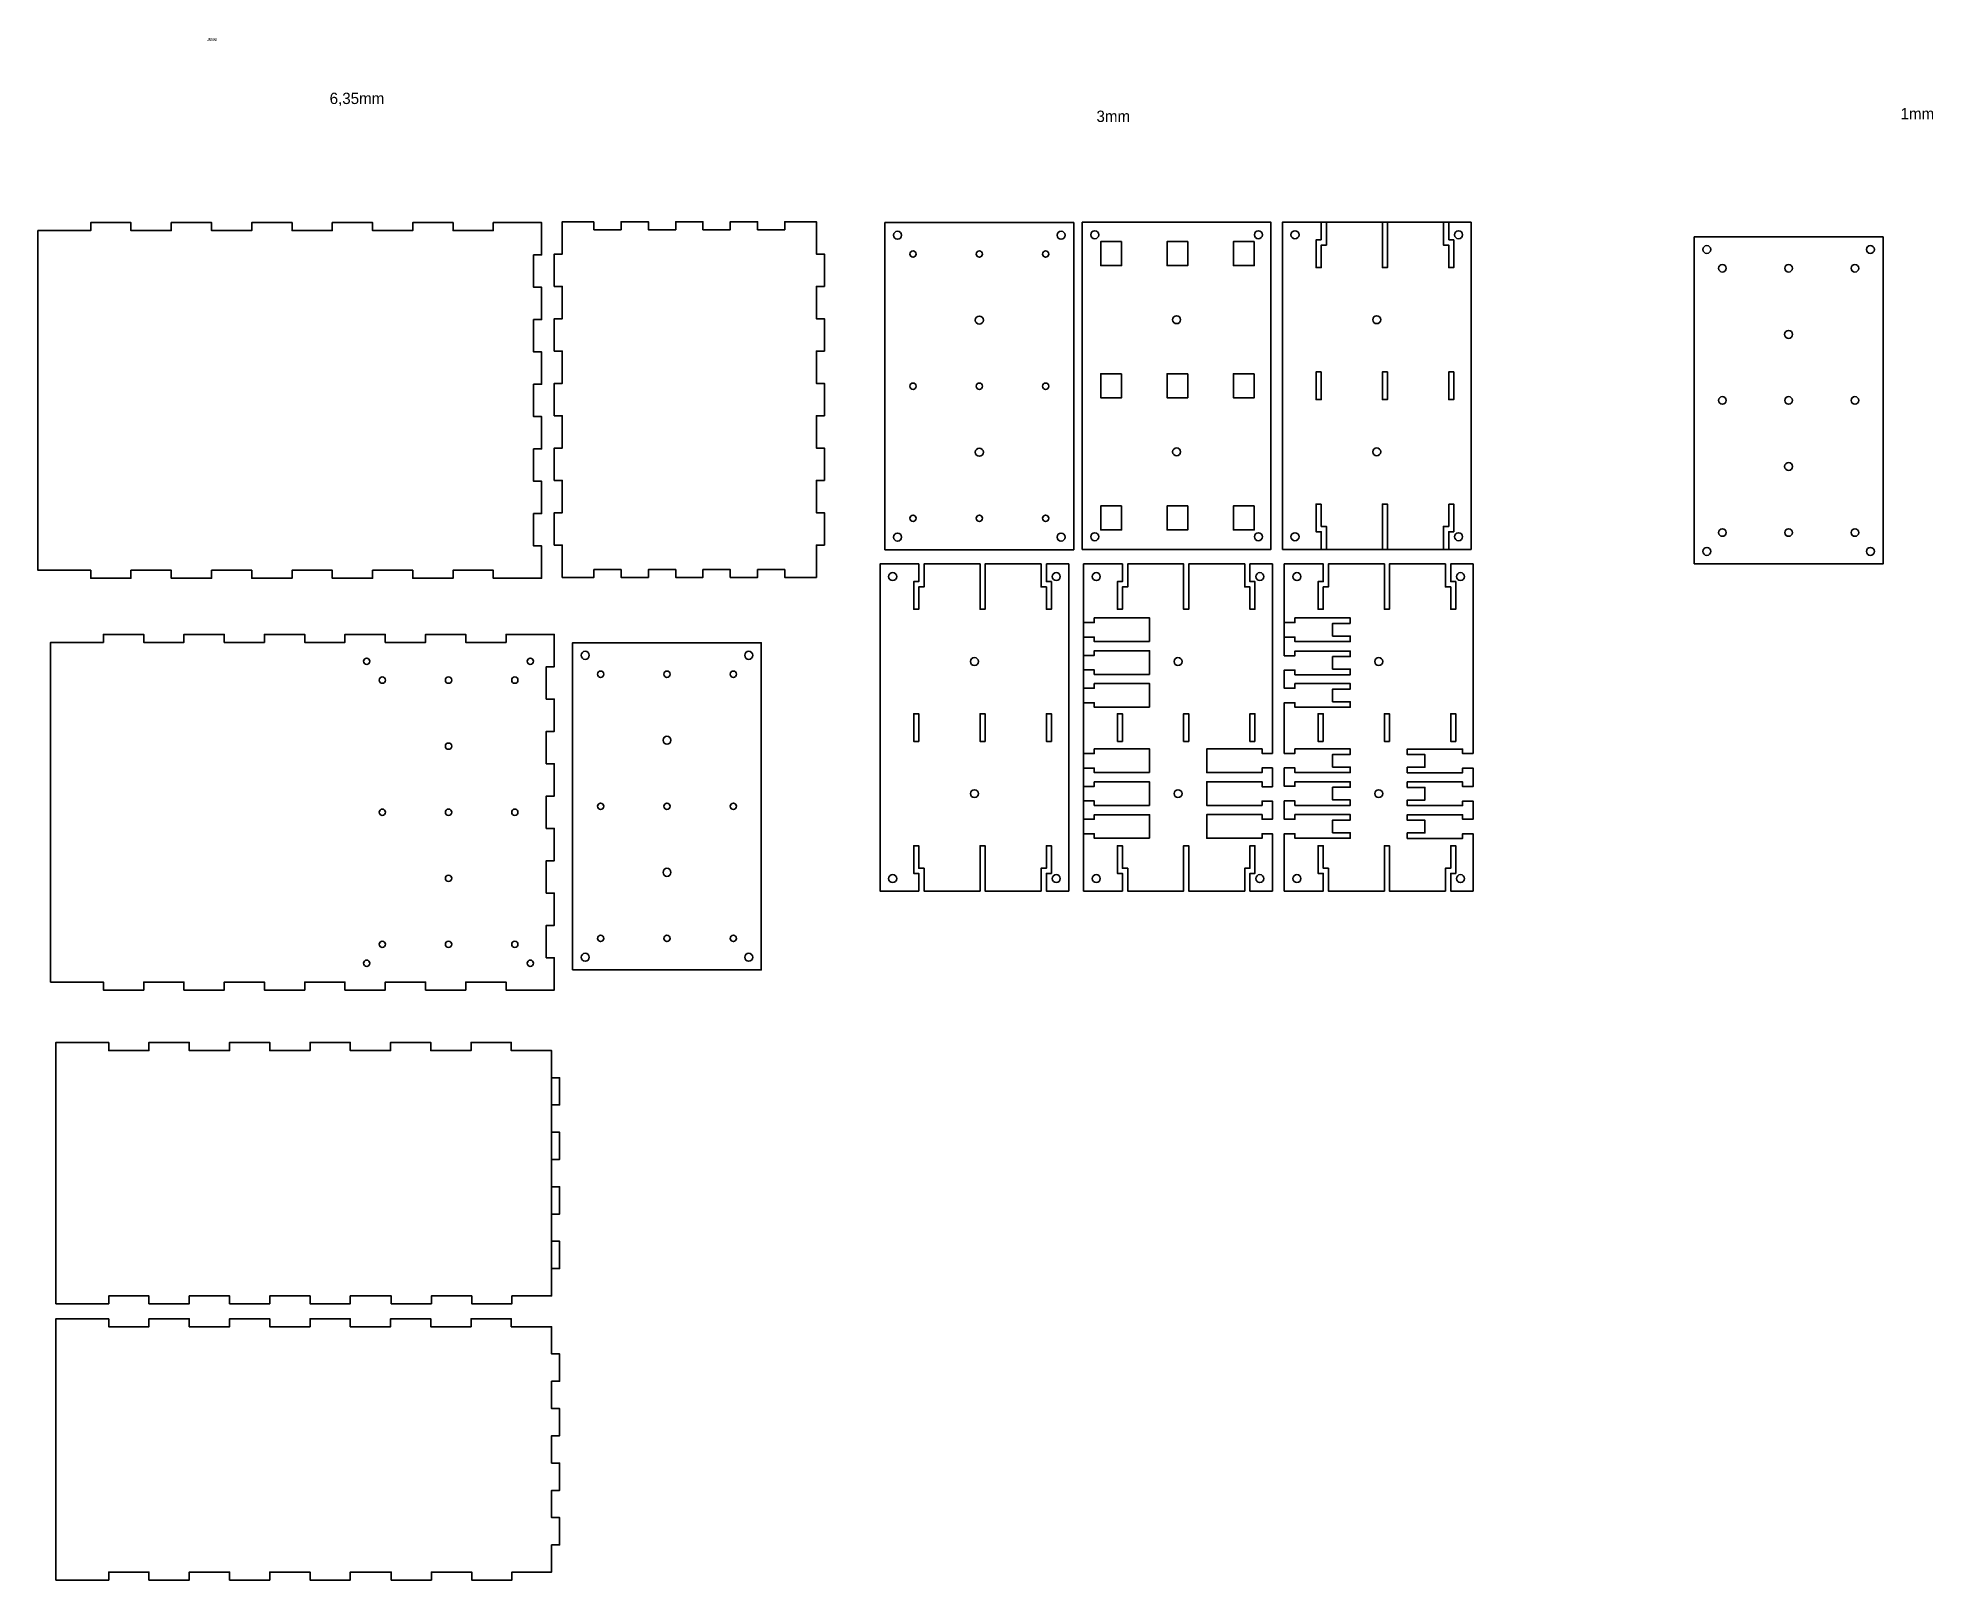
# Model space of a CAD drawing. Header units: inches. Extents: x -452 to 1054, y -697 to 529.
import ezdxf

# ---------------------------------------------------------------- set-up
doc = ezdxf.new("R2010")
doc.units = ezdxf.units.IN
doc.header["$MEASUREMENT"] = 0
doc.layers.add('Layer 1', color=7, linetype='Continuous')

msp = doc.modelspace()

# ---------------------------------------------------------------- texts
at = {"layer": 'Layer 1', "color": 178, "true_color": 0x010101, "insert": (-310.2, 528.6), "char_height": 2.997, "attachment_point": 7, "rotation": 180}
msp.add_mtext('\\fMyriad Pro|b0|i0|c0|p34;\\W1;rear', dxfattribs=at)
at = {"layer": 'Layer 1', "color": 178, "true_color": 0x010101, "char_height": 8.992, "attachment_point": 7}
for s, insert in [('\\fMyriad Pro|b0|i0|c0|p34;\\W1;6,35mm', (-220.3, 474.4)), ('\\fMyriad Pro|b0|i0|c0|p34;\\W1;3mm', (389.2, 461.7)), ('\\fMyriad Pro|b0|i0|c0|p34;\\W1;1mm', (1028.3, 463.9))]:
    msp.add_mtext(s, dxfattribs=dict(at, insert=insert))

# ---------------------------------------------------------------- blocks, each defined once
blk = doc.blocks.new('block 2')
at = {"layer": 'Layer 1', "color": 179, "lineweight": 35, "true_color": 0x221f1f}
for points in [[(567.8, 158.1), (563.8, 158.1), (563.8, 136.1), (567.8, 136.1), (567.8, 122.1), (572, 122.1), (572, 140.3), (567.8, 140.3), (567.8, 158.1)], [(616.5, 136.1), (616.5, 122.1), (620.5, 122.1), (620.5, 136.1), (620.5, 158.1), (616.5, 158.1), (616.5, 136.1)], [(669.2, 158.1), (669.2, 140.3), (665, 140.3), (665, 122.1), (669.2, 122.1), (669.2, 136.1), (673.2, 136.1), (673.2, 158.1), (669.2, 158.1)]]:
    blk.add_lwpolyline(points, dxfattribs=at)
blk = doc.blocks.new('block 3')
at = {"layer": 'Layer 1', "color": 179, "lineweight": 35, "true_color": 0x221f1f}
for points in [[(567.8, 368.1), (563.8, 368.1), (563.8, 346.1), (567.8, 346.1), (567.8, 364), (572, 364), (572, 382.1), (567.8, 382.1), (567.8, 368.1)], [(616.5, 368.1), (616.5, 346.1), (620.5, 346.1), (620.5, 368.1), (620.5, 382.1), (616.5, 382.1), (616.5, 368.1)], [(669.2, 368.1), (669.2, 382.1), (665, 382.1), (665, 364), (669.2, 364), (669.2, 346.1), (673.2, 346.1), (673.2, 368.1), (669.2, 368.1)]]:
    blk.add_lwpolyline(points, dxfattribs=at)
blk = doc.blocks.new('block 4')
at = {"layer": 'Layer 1', "color": 178, "lineweight": 35, "true_color": 0x010101}
for points in [[(-43.9, -319.5), (-37.5, -319.5), (-37.5, -297.8), (-43.9, -297.8), (-43.9, -319.5)], [(-43.9, -362.8), (-37.5, -362.8), (-37.5, -341.2), (-43.9, -341.2), (-43.9, -362.8)], [(-43.9, -406.2), (-37.5, -406.2), (-37.5, -384.5), (-43.9, -384.5), (-43.9, -406.2)], [(-43.9, -449.5), (-37.5, -449.5), (-37.5, -427.8), (-43.9, -427.8), (-43.9, -449.5)]]:
    blk.add_lwpolyline(points, dxfattribs=at)

# ---------------------------------------------------------------- linework, layer by layer
at = {"layer": 'Layer 1', "color": 178, "lineweight": 35, "true_color": 0x010101}
for points in [[(-51.8, 124.8), (-51.8, 124.8), (-58.2, 124.8), (-58.2, 150.5), (-51.8, 150.5), (-51.8, 150.5), (-51.8, 176.2), (-51.8, 176.2), (-58.2, 176.2), (-58.2, 201.9), (-51.8, 201.9), (-51.8, 201.9), (-51.8, 227.6), (-58.2, 227.6), (-58.2, 253.3), (-51.8, 253.3), (-51.8, 253.3), (-51.8, 279), (-51.8, 279), (-58.2, 279), (-58.2, 304.7), (-51.8, 304.7), (-51.8, 330.4), (-51.8, 330.4), (-58.2, 330.4), (-58.2, 356.1), (-51.8, 356.1), (-51.8, 381.8), (-51.8, 381.8), (-58.2, 381.8), (-90.2, 381.8), (-90.2, 381.8), (-90.2, 381.8), (-90.2, 375.5), (-122.2, 375.5), (-122.2, 375.5), (-122.2, 381.8), (-154.2, 381.8), (-154.2, 375.5), (-186.2, 375.5), (-186.2, 375.5), (-186.2, 381.8), (-218.2, 381.8), (-218.2, 375.5), (-244.2, 375.5), (-250.2, 375.5), (-250.2, 381.8), (-282.2, 381.8), (-282.2, 375.5), (-310.1, 375.5), (-314.2, 375.5), (-314.2, 381.8), (-346.2, 381.8), (-346.2, 375.5), (-376, 375.5), (-378.2, 375.5), (-378.2, 381.8), (-410.2, 381.8), (-410.2, 375.5), (-449.7, 375.5), (-449.7, 375.5), (-452.2, 375.5), (-452.2, 105.5), (-449.7, 105.5), (-449.7, 105.5), (-410.2, 105.5), (-410.2, 99.1), (-378.2, 99.1), (-378.2, 105.5), (-346.2, 105.5), (-346.2, 99.1), (-314.2, 99.1), (-314.2, 105.5), (-282.2, 105.5), (-282.2, 99.1), (-250.2, 99.1), (-250.2, 105.5), (-232.7, 105.5), (-218.2, 105.5), (-218.2, 99.1), (-186.2, 99.1), (-186.2, 105.5), (-186.2, 105.5), (-154.2, 105.5), (-154.2, 99.1), (-122.2, 99.1), (-122.2, 105.5), (-122.2, 105.5), (-90.2, 105.5), (-90.2, 99.1), (-58.2, 99.1), (-51.8, 99.1), (-51.8, 124.8)], [(-10.2, 382.5), (-35.4, 382.5), (-35.4, 376.1), (-35.4, 356.8), (-41.8, 356.8), (-41.8, 331.1), (-35.4, 331.1), (-35.4, 305.4), (-41.8, 305.4), (-41.8, 279.7), (-35.4, 279.7), (-35.4, 254), (-41.8, 254), (-41.8, 228.3), (-35.4, 228.3), (-35.4, 202.6), (-41.8, 202.6), (-41.8, 176.9), (-35.4, 176.9), (-35.4, 151.2), (-41.8, 151.2), (-41.8, 125.5), (-35.4, 125.5), (-35.4, 106.1), (-35.4, 99.8), (-35.4, 99.8), (-10.2, 99.8), (-10.2, 106.1), (11.4, 106.1), (11.4, 99.8), (33.1, 99.8), (33.1, 106.1), (54.8, 106.1), (54.8, 99.8), (76.4, 99.8), (76.4, 106.1), (98.1, 106.1), (98.1, 99.8), (119.8, 99.8), (119.8, 106.1), (141.4, 106.1), (141.4, 99.8), (166.6, 99.8), (166.6, 99.8), (166.6, 106.1), (166.6, 125.5), (172.9, 125.5), (172.9, 151.2), (166.6, 151.2), (166.6, 176.9), (172.9, 176.9), (172.9, 202.6), (166.6, 202.6), (166.6, 228.3), (172.9, 228.3), (172.9, 254), (166.6, 254), (166.6, 279.7), (172.9, 279.7), (172.9, 305.4), (166.6, 305.4), (166.6, 331.1), (172.9, 331.1), (172.9, 356.8), (166.6, 356.8), (166.6, 376.1), (166.6, 382.5), (141.4, 382.5), (141.4, 376.1), (119.8, 376.1), (119.8, 382.5), (98.1, 382.5), (98.1, 376.1), (76.4, 376.1), (76.4, 382.5), (54.8, 382.5), (54.8, 376.1), (33.1, 376.1), (33.1, 382.5), (11.4, 382.5), (11.4, 376.1), (-10.2, 376.1), (-10.2, 382.5)], [(-48.1, 54.5), (-80.1, 54.5), (-80.1, 54.5), (-80.1, 54.5), (-80.1, 48.2), (-112.1, 48.2), (-112.1, 48.2), (-112.1, 54.5), (-144.1, 54.5), (-144.1, 48.2), (-176.1, 48.2), (-176.1, 48.2), (-176.1, 54.5), (-208.1, 54.5), (-208.1, 48.2), (-234.1, 48.2), (-240.1, 48.2), (-240.1, 54.5), (-272.1, 54.5), (-272.1, 48.2), (-300, 48.2), (-304.1, 48.2), (-304.1, 54.5), (-336.1, 54.5), (-336.1, 48.2), (-366, 48.2), (-368.1, 48.2), (-368.1, 54.5), (-400.1, 54.5), (-400.1, 48.2), (-439.6, 48.2), (-439.6, 48.2), (-442.1, 48.2), (-442.1, -221.8), (-439.6, -221.8), (-439.6, -221.8), (-400.1, -221.8), (-400.1, -228.2), (-368.1, -228.2), (-368.1, -221.8), (-336.1, -221.8), (-336.1, -228.2), (-304.1, -228.2), (-304.1, -221.8), (-272.1, -221.8), (-272.1, -228.2), (-240.1, -228.2), (-240.1, -221.8), (-222.6, -221.8), (-208.1, -221.8), (-208.1, -228.2), (-176.1, -228.2), (-176.1, -221.8), (-176.1, -221.8), (-144.1, -221.8), (-144.1, -228.2), (-112.1, -228.2), (-112.1, -221.8), (-112.1, -221.8), (-80.1, -221.8), (-80.1, -228.2), (-48.1, -228.2), (-41.8, -228.2), (-41.8, -202.5), (-41.8, -202.5), (-48.1, -202.5), (-48.1, -176.8), (-41.8, -176.8), (-41.8, -176.8), (-41.8, -151.1), (-41.8, -151.1), (-48.1, -151.1), (-48.1, -125.4), (-41.8, -125.4), (-41.8, -125.4), (-41.8, -99.7), (-48.1, -99.7), (-48.1, -74), (-41.8, -74), (-41.8, -74), (-41.8, -48.3), (-41.8, -48.3), (-48.1, -48.3), (-48.1, -22.6), (-41.8, -22.6), (-41.8, 3.1), (-41.8, 3.1), (-48.1, 3.1), (-48.1, 28.8), (-41.8, 28.8), (-41.8, 54.5), (-41.8, 54.5), (-48.1, 54.5)], [(-395.9, -269.8), (-395.9, -276.2), (-363.9, -276.2), (-363.9, -269.8), (-331.9, -269.8), (-331.9, -276.2), (-299.9, -276.2), (-299.9, -269.8), (-267.9, -269.8), (-267.9, -276.2), (-235.9, -276.2), (-235.9, -269.8), (-203.9, -269.8), (-203.9, -276.2), (-203.9, -276.2), (-171.9, -276.2), (-171.9, -269.8), (-139.9, -269.8), (-139.9, -276.2), (-107.9, -276.2), (-107.9, -269.8), (-75.9, -269.8), (-75.9, -276.2), (-43.9, -276.2), (-43.9, -297.8), (-37.5, -297.8), (-37.5, -319.5), (-43.9, -319.5), (-43.9, -341.2), (-37.5, -341.2), (-37.5, -362.8), (-43.9, -362.8), (-43.9, -384.5), (-37.5, -384.5), (-37.5, -406.2), (-43.9, -406.2), (-43.9, -427.8), (-37.5, -427.8), (-37.5, -449.5), (-43.9, -449.5), (-43.9, -471.2), (-75.4, -471.2), (-75.4, -477.5), (-107.4, -477.5), (-107.4, -471.2), (-139.4, -471.2), (-139.4, -477.5), (-171.4, -477.5), (-171.4, -471.2), (-203.9, -471.2), (-203.9, -471.2), (-203.9, -477.5), (-235.9, -477.5), (-235.9, -471.2), (-267.9, -471.2), (-267.9, -477.5), (-299.9, -477.5), (-299.9, -471.2), (-331.9, -471.2), (-331.9, -477.5), (-363.9, -477.5), (-363.9, -471.2), (-395.9, -471.2), (-395.9, -477.5), (-437.9, -477.5), (-437.9, -471.2), (-437.9, -471.2), (-437.9, -276.2), (-437.9, -269.8), (-395.9, -269.8)], [(-395.9, -269.8), (-395.9, -276.2), (-363.9, -276.2), (-363.9, -269.8), (-331.9, -269.8), (-331.9, -276.2), (-299.9, -276.2), (-299.9, -269.8), (-267.9, -269.8), (-267.9, -276.2), (-235.9, -276.2), (-235.9, -269.8), (-203.9, -269.8), (-203.9, -276.2), (-203.9, -276.2), (-171.9, -276.2), (-171.9, -269.8), (-139.9, -269.8), (-139.9, -276.2), (-107.9, -276.2), (-107.9, -269.8), (-75.9, -269.8), (-75.9, -276.2), (-43.9, -276.2), (-43.9, -297.8), (-37.5, -297.8), (-37.5, -319.5), (-43.9, -319.5), (-43.9, -341.2), (-37.5, -341.2), (-37.5, -362.8), (-43.9, -362.8), (-43.9, -384.5), (-37.5, -384.5), (-37.5, -406.2), (-43.9, -406.2), (-43.9, -427.8), (-37.5, -427.8), (-37.5, -449.5), (-43.9, -449.5), (-43.9, -471.2), (-75.4, -471.2), (-75.4, -477.5), (-107.4, -477.5), (-107.4, -471.2), (-139.4, -471.2), (-139.4, -477.5), (-171.4, -477.5), (-171.4, -471.2), (-203.9, -471.2), (-203.9, -471.2), (-203.9, -477.5), (-235.9, -477.5), (-235.9, -471.2), (-267.9, -471.2), (-267.9, -477.5), (-299.9, -477.5), (-299.9, -471.2), (-331.9, -471.2), (-331.9, -477.5), (-363.9, -477.5), (-363.9, -471.2), (-395.9, -471.2), (-395.9, -477.5), (-437.9, -477.5), (-437.9, -471.2), (-437.9, -471.2), (-437.9, -276.2), (-437.9, -269.8), (-395.9, -269.8)], [(-395.9, -489.4), (-395.9, -495.8), (-363.9, -495.8), (-363.9, -489.4), (-331.9, -489.4), (-331.9, -495.8), (-299.9, -495.8), (-299.9, -489.4), (-267.9, -489.4), (-267.9, -495.8), (-235.9, -495.8), (-235.9, -489.4), (-203.9, -489.4), (-203.9, -495.8), (-203.9, -495.8), (-171.9, -495.8), (-171.9, -489.4), (-139.9, -489.4), (-139.9, -495.8), (-107.9, -495.8), (-107.9, -489.4), (-75.9, -489.4), (-75.9, -495.8), (-43.9, -495.8), (-43.9, -517.4), (-37.5, -517.4), (-37.5, -539.1), (-43.9, -539.1), (-43.9, -560.8), (-37.5, -560.8), (-37.5, -582.4), (-43.9, -582.4), (-43.9, -604.1), (-37.5, -604.1), (-37.5, -625.8), (-43.9, -625.8), (-43.9, -647.4), (-37.5, -647.4), (-37.5, -669.1), (-43.9, -669.1), (-43.9, -690.8), (-75.4, -690.8), (-75.4, -697.1), (-107.4, -697.1), (-107.4, -690.8), (-139.4, -690.8), (-139.4, -697.1), (-171.4, -697.1), (-171.4, -690.8), (-203.9, -690.8), (-203.9, -690.8), (-203.9, -697.1), (-235.9, -697.1), (-235.9, -690.8), (-267.9, -690.8), (-267.9, -697.1), (-299.9, -697.1), (-299.9, -690.8), (-331.9, -690.8), (-331.9, -697.1), (-363.9, -697.1), (-363.9, -690.8), (-395.9, -690.8), (-395.9, -697.1), (-437.9, -697.1), (-437.9, -690.8), (-437.9, -690.8), (-437.9, -495.8), (-437.9, -489.4), (-395.9, -489.4)]]:
    msp.add_lwpolyline(points, dxfattribs=at)
at = {"layer": 'Layer 1', "color": 179, "lineweight": 35, "true_color": 0x221f1f}
for points in [[(221.1, 121.8), (371.1, 121.8), (371.1, 381.8), (221.1, 381.8), (221.1, 121.8)], [(377.9, 122.1), (527.9, 122.1), (527.9, 382.1), (377.9, 382.1), (377.9, 122.1)], [(537, 122.1), (687, 122.1), (687, 382.1), (537, 382.1), (537, 122.1)], [(409.1, 366.7), (409.1, 347.6), (392.6, 347.6), (392.6, 366.7), (409.1, 366.7)], [(461.8, 366.7), (461.8, 347.6), (445.3, 347.6), (445.3, 366.7), (461.8, 366.7)], [(514.6, 366.7), (514.6, 347.6), (498, 347.6), (498, 366.7), (514.6, 366.7)], [(864.4, 110.5), (1014.4, 110.5), (1014.4, 370.5), (864.4, 370.5), (864.4, 110.5)], [(409.1, 261.7), (409.1, 242.6), (392.6, 242.6), (392.6, 261.7), (409.1, 261.7)], [(461.8, 261.7), (461.8, 242.6), (445.3, 242.6), (445.3, 261.7), (461.8, 261.7)], [(514.6, 261.7), (514.6, 242.6), (498, 242.6), (498, 261.7), (514.6, 261.7)], [(567.8, 263.1), (567.8, 241.1), (563.8, 241.1), (563.8, 263.1), (567.8, 263.1)], [(620.5, 263.1), (620.5, 241.1), (616.5, 241.1), (616.5, 263.1), (620.5, 263.1)], [(673.2, 263.1), (673.2, 241.1), (669.2, 241.1), (669.2, 263.1), (673.2, 263.1)], [(409.1, 156.7), (409.1, 137.6), (392.6, 137.6), (392.6, 156.7), (409.1, 156.7)], [(461.8, 156.7), (461.8, 137.6), (445.3, 137.6), (445.3, 156.7), (461.8, 156.7)], [(514.6, 156.7), (514.6, 137.6), (498, 137.6), (498, 156.7), (514.6, 156.7)], [(349.4, 110.5), (349.4, 96.5), (353.4, 96.5), (353.4, 74.5), (349.4, 74.5), (349.4, 92.3), (345.2, 92.3), (345.2, 110.5), (300.7, 110.5), (300.7, 96.5), (300.7, 74.5), (296.7, 74.5), (296.7, 96.5), (296.7, 110.5), (252.2, 110.5), (252.2, 92.3), (248, 92.3), (248, 74.5), (244, 74.5), (244, 96.5), (248, 96.5), (248, 110.5), (217.2, 110.5), (217.2, -149.5), (248, -149.5), (248, -135.5), (244, -135.5), (244, -113.5), (248, -113.5), (248, -131.4), (252.2, -131.4), (252.2, -149.5), (296.7, -149.5), (296.7, -135.5), (296.7, -113.5), (300.7, -113.5), (300.7, -135.5), (300.7, -149.5), (345.2, -149.5), (345.2, -131.4), (349.4, -131.4), (349.4, -113.5), (353.4, -113.5), (353.4, -135.5), (349.4, -135.5), (349.4, -149.5), (367.2, -149.5), (367.2, 110.5), (349.4, 110.5)], [(529, -40.1), (529, 110.5), (511.2, 110.5), (511.2, 96.5), (515.2, 96.5), (515.2, 74.5), (511.2, 74.5), (511.2, 92.3), (507, 92.3), (507, 110.5), (462.5, 110.5), (462.5, 96.5), (462.5, 74.5), (458.5, 74.5), (458.5, 96.5), (458.5, 110.5), (414.1, 110.5), (414.1, 92.3), (409.8, 92.3), (409.8, 74.5), (405.8, 74.5), (405.8, 96.5), (409.8, 96.5), (409.8, 110.5), (379, 110.5), (379, -149.5), (409.8, -149.5), (409.8, -135.5), (405.8, -135.5), (405.8, -113.5), (409.8, -113.5), (409.8, -131.4), (414.1, -131.4), (414.1, -149.5), (458.5, -149.5), (458.5, -135.5), (458.5, -113.5), (462.5, -113.5), (462.5, -135.5), (462.5, -149.5), (507, -149.5), (507, -131.4), (511.2, -131.4), (511.2, -113.5), (515.2, -113.5), (515.2, -135.5), (511.2, -135.5), (511.2, -149.5), (529, -149.5), (529, -103.9), (520.8, -103.9), (520.8, -107.5), (476.8, -107.5), (476.8, -88.7), (520.8, -88.7), (520.8, -92.4), (529, -92.4), (529, -78), (520.8, -78), (520.8, -81.4), (476.8, -81.4), (476.8, -62.6), (520.8, -62.6), (520.8, -66.5), (529, -66.5), (529, -51.6), (520.8, -51.6), (520.8, -55.3), (476.8, -55.3), (476.8, -36.5), (520.8, -36.5), (520.8, -40.1), (529, -40.1)], [(431.4, 48.8), (387.4, 48.8), (387.4, 52.4), (379, 52.4), (379, 63.9), (387.4, 63.9), (387.4, 67.6), (431.4, 67.6), (431.4, 48.8)], [(-27.2, -212.1), (122.8, -212.1), (122.8, 47.9), (-27.2, 47.9), (-27.2, -212.1)], [(431.4, 22.7), (387.4, 22.7), (387.4, 26.3), (379, 26.3), (379, 37.8), (387.4, 37.8), (387.4, 41.5), (431.4, 41.5), (431.4, 22.7)], [(431.4, -3.4), (387.4, -3.4), (387.4, 0.2), (379, 0.2), (379, 11.7), (387.4, 11.7), (387.4, 15.4), (431.4, 15.4), (431.4, -3.4)], [(248, -30.5), (244, -30.5), (244, -8.5), (248, -8.5), (248, -30.5)], [(300.7, -30.5), (296.7, -30.5), (296.7, -8.5), (300.7, -8.5), (300.7, -30.5)], [(353.4, -30.5), (349.4, -30.5), (349.4, -8.5), (353.4, -8.5), (353.4, -30.5)], [(405.8, -30.5), (405.8, -8.5), (409.8, -8.5), (409.8, -30.5), (405.8, -30.5)], [(462.5, -30.5), (458.5, -30.5), (458.5, -8.5), (462.5, -8.5), (462.5, -30.5)], [(515.2, -30.5), (511.2, -30.5), (511.2, -8.5), (515.2, -8.5), (515.2, -30.5)], [(569.4, -30.5), (565.4, -30.5), (565.4, -8.5), (569.4, -8.5), (569.4, -30.5)], [(622.1, -30.5), (618.1, -30.5), (618.1, -8.5), (622.1, -8.5), (622.1, -30.5)], [(674.8, -30.5), (670.8, -30.5), (670.8, -8.5), (674.8, -8.5), (674.8, -30.5)], [(431.4, -55.3), (387.4, -55.3), (387.4, -51.7), (379, -51.7), (379, -40.2), (387.4, -40.2), (387.4, -36.5), (431.4, -36.5), (431.4, -55.3)], [(431.4, -81.4), (387.4, -81.4), (387.4, -77.8), (379, -77.8), (379, -66.3), (387.4, -66.3), (387.4, -62.7), (431.4, -62.7), (431.4, -81.4)], [(431.4, -107.5), (387.4, -107.5), (387.4, -103.9), (379, -103.9), (379, -92.4), (387.4, -92.4), (387.4, -88.8), (431.4, -88.8), (431.4, -107.5)]]:
    msp.add_lwpolyline(points, dxfattribs=at)
for points, knots in [([(234.3, 371.8), (234.3, 370.1), (232.9, 368.6), (231.1, 368.6), (229.3, 368.6), (227.9, 370.1), (227.9, 371.8), (227.9, 373.6), (229.3, 375), (231.1, 375), (232.9, 375), (234.3, 373.6), (234.3, 371.8)], [0, 0, 0, 0, 1, 1, 1, 2, 2, 2, 3, 3, 3, 4, 4, 4, 4]), ([(364.3, 371.8), (364.3, 370.1), (362.9, 368.6), (361.1, 368.6), (359.3, 368.6), (357.9, 370.1), (357.9, 371.8), (357.9, 373.6), (359.3, 375), (361.1, 375), (362.9, 375), (364.3, 373.6), (364.3, 371.8)], [0, 0, 0, 0, 1, 1, 1, 2, 2, 2, 3, 3, 3, 4, 4, 4, 4]), ([(391.1, 372.1), (391.1, 370.4), (389.6, 369), (387.9, 369), (386.1, 369), (384.7, 370.4), (384.7, 372.1), (384.7, 373.9), (386.1, 375.3), (387.9, 375.3), (389.6, 375.3), (391.1, 373.9), (391.1, 372.1)], [0, 0, 0, 0, 1, 1, 1, 2, 2, 2, 3, 3, 3, 4, 4, 4, 4]), ([(521.1, 372.1), (521.1, 370.4), (519.6, 369), (517.9, 369), (516.1, 369), (514.7, 370.4), (514.7, 372.1), (514.7, 373.9), (516.1, 375.3), (517.9, 375.3), (519.6, 375.3), (521.1, 373.9), (521.1, 372.1)], [0, 0, 0, 0, 1, 1, 1, 2, 2, 2, 3, 3, 3, 4, 4, 4, 4]), ([(550.2, 372.1), (550.2, 370.4), (548.7, 369), (547, 369), (545.2, 369), (543.8, 370.4), (543.8, 372.1), (543.8, 373.9), (545.2, 375.3), (547, 375.3), (548.7, 375.3), (550.2, 373.9), (550.2, 372.1)], [0, 0, 0, 0, 1, 1, 1, 2, 2, 2, 3, 3, 3, 4, 4, 4, 4]), ([(680.2, 372.1), (680.2, 370.4), (678.7, 369), (677, 369), (675.2, 369), (673.8, 370.4), (673.8, 372.1), (673.8, 373.9), (675.2, 375.3), (677, 375.3), (678.7, 375.3), (680.2, 373.9), (680.2, 372.1)], [0, 0, 0, 0, 1, 1, 1, 2, 2, 2, 3, 3, 3, 4, 4, 4, 4]), ([(877.5, 360.5), (877.5, 358.7), (876.1, 357.3), (874.4, 357.3), (872.6, 357.3), (871.2, 358.7), (871.2, 360.5), (871.2, 362.2), (872.6, 363.6), (874.4, 363.6), (876.1, 363.6), (877.5, 362.2), (877.5, 360.5)], [0, 0, 0, 0, 1, 1, 1, 2, 2, 2, 3, 3, 3, 4, 4, 4, 4]), ([(1007.5, 360.5), (1007.5, 358.7), (1006.1, 357.3), (1004.4, 357.3), (1002.6, 357.3), (1001.2, 358.7), (1001.2, 360.5), (1001.2, 362.2), (1002.6, 363.6), (1004.4, 363.6), (1006.1, 363.6), (1007.5, 362.2), (1007.5, 360.5)], [0, 0, 0, 0, 1, 1, 1, 2, 2, 2, 3, 3, 3, 4, 4, 4, 4]), ([(245.9, 356.8), (245.9, 355.4), (244.8, 354.3), (243.4, 354.3), (242, 354.3), (240.9, 355.4), (240.9, 356.8), (240.9, 358.2), (242, 359.3), (243.4, 359.3), (244.8, 359.3), (245.9, 358.2), (245.9, 356.8)], [0, 0, 0, 0, 1, 1, 1, 2, 2, 2, 3, 3, 3, 4, 4, 4, 4]), ([(298.6, 356.8), (298.6, 355.4), (297.5, 354.3), (296.1, 354.3), (294.7, 354.3), (293.6, 355.4), (293.6, 356.8), (293.6, 358.2), (294.7, 359.3), (296.1, 359.3), (297.5, 359.3), (298.6, 358.2), (298.6, 356.8)], [0, 0, 0, 0, 1, 1, 1, 2, 2, 2, 3, 3, 3, 4, 4, 4, 4]), ([(351.3, 356.8), (351.3, 355.4), (350.2, 354.3), (348.8, 354.3), (347.4, 354.3), (346.3, 355.4), (346.3, 356.8), (346.3, 358.2), (347.4, 359.3), (348.8, 359.3), (350.2, 359.3), (351.3, 358.2), (351.3, 356.8)], [0, 0, 0, 0, 1, 1, 1, 2, 2, 2, 3, 3, 3, 4, 4, 4, 4]), ([(889.7, 345.5), (889.7, 343.8), (888.3, 342.5), (886.7, 342.5), (885, 342.5), (883.7, 343.8), (883.7, 345.5), (883.7, 347.1), (885, 348.5), (886.7, 348.5), (888.3, 348.5), (889.7, 347.1), (889.7, 345.5)], [0, 0, 0, 0, 1, 1, 1, 2, 2, 2, 3, 3, 3, 4, 4, 4, 4]), ([(942.4, 345.5), (942.4, 343.8), (941, 342.5), (939.4, 342.5), (937.7, 342.5), (936.4, 343.8), (936.4, 345.5), (936.4, 347.1), (937.7, 348.5), (939.4, 348.5), (941, 348.5), (942.4, 347.1), (942.4, 345.5)], [0, 0, 0, 0, 1, 1, 1, 2, 2, 2, 3, 3, 3, 4, 4, 4, 4]), ([(995.1, 345.5), (995.1, 343.8), (993.7, 342.5), (992.1, 342.5), (990.4, 342.5), (989.1, 343.8), (989.1, 345.5), (989.1, 347.1), (990.4, 348.5), (992.1, 348.5), (993.7, 348.5), (995.1, 347.1), (995.1, 345.5)], [0, 0, 0, 0, 1, 1, 1, 2, 2, 2, 3, 3, 3, 4, 4, 4, 4]), ([(299.3, 304.3), (299.3, 302.6), (297.9, 301.1), (296.1, 301.1), (294.3, 301.1), (292.9, 302.6), (292.9, 304.3), (292.9, 306.1), (294.3, 307.5), (296.1, 307.5), (297.9, 307.5), (299.3, 306.1), (299.3, 304.3)], [0, 0, 0, 0, 1, 1, 1, 2, 2, 2, 3, 3, 3, 4, 4, 4, 4]), ([(456.1, 304.6), (456.1, 302.9), (454.6, 301.5), (452.9, 301.5), (451.1, 301.5), (449.7, 302.9), (449.7, 304.6), (449.7, 306.4), (451.1, 307.8), (452.9, 307.8), (454.6, 307.8), (456.1, 306.4), (456.1, 304.6)], [0, 0, 0, 0, 1, 1, 1, 2, 2, 2, 3, 3, 3, 4, 4, 4, 4]), ([(615.2, 304.6), (615.2, 302.9), (613.7, 301.5), (612, 301.5), (610.2, 301.5), (608.8, 302.9), (608.8, 304.6), (608.8, 306.4), (610.2, 307.8), (612, 307.8), (613.7, 307.8), (615.2, 306.4), (615.2, 304.6)], [0, 0, 0, 0, 1, 1, 1, 2, 2, 2, 3, 3, 3, 4, 4, 4, 4]), ([(942.5, 293), (942.5, 291.2), (941.1, 289.8), (939.4, 289.8), (937.6, 289.8), (936.2, 291.2), (936.2, 293), (936.2, 294.7), (937.6, 296.1), (939.4, 296.1), (941.1, 296.1), (942.5, 294.7), (942.5, 293)], [0, 0, 0, 0, 1, 1, 1, 2, 2, 2, 3, 3, 3, 4, 4, 4, 4]), ([(245.9, 251.8), (245.9, 250.4), (244.8, 249.3), (243.4, 249.3), (242, 249.3), (240.9, 250.4), (240.9, 251.8), (240.9, 253.2), (242, 254.3), (243.4, 254.3), (244.8, 254.3), (245.9, 253.2), (245.9, 251.8)], [0, 0, 0, 0, 1, 1, 1, 2, 2, 2, 3, 3, 3, 4, 4, 4, 4]), ([(298.6, 251.8), (298.6, 250.4), (297.5, 249.3), (296.1, 249.3), (294.7, 249.3), (293.6, 250.4), (293.6, 251.8), (293.6, 253.2), (294.7, 254.3), (296.1, 254.3), (297.5, 254.3), (298.6, 253.2), (298.6, 251.8)], [0, 0, 0, 0, 1, 1, 1, 2, 2, 2, 3, 3, 3, 4, 4, 4, 4]), ([(351.3, 251.8), (351.3, 250.4), (350.2, 249.3), (348.8, 249.3), (347.4, 249.3), (346.3, 250.4), (346.3, 251.8), (346.3, 253.2), (347.4, 254.3), (348.8, 254.3), (350.2, 254.3), (351.3, 253.2), (351.3, 251.8)], [0, 0, 0, 0, 1, 1, 1, 2, 2, 2, 3, 3, 3, 4, 4, 4, 4]), ([(889.7, 240.5), (889.7, 238.8), (888.3, 237.5), (886.7, 237.5), (885, 237.5), (883.7, 238.8), (883.7, 240.5), (883.7, 242.1), (885, 243.5), (886.7, 243.5), (888.3, 243.5), (889.7, 242.1), (889.7, 240.5)], [0, 0, 0, 0, 1, 1, 1, 2, 2, 2, 3, 3, 3, 4, 4, 4, 4]), ([(942.4, 240.5), (942.4, 238.8), (941, 237.5), (939.4, 237.5), (937.7, 237.5), (936.4, 238.8), (936.4, 240.5), (936.4, 242.1), (937.7, 243.5), (939.4, 243.5), (941, 243.5), (942.4, 242.1), (942.4, 240.5)], [0, 0, 0, 0, 1, 1, 1, 2, 2, 2, 3, 3, 3, 4, 4, 4, 4]), ([(995.1, 240.5), (995.1, 238.8), (993.7, 237.5), (992.1, 237.5), (990.4, 237.5), (989.1, 238.8), (989.1, 240.5), (989.1, 242.1), (990.4, 243.5), (992.1, 243.5), (993.7, 243.5), (995.1, 242.1), (995.1, 240.5)], [0, 0, 0, 0, 1, 1, 1, 2, 2, 2, 3, 3, 3, 4, 4, 4, 4]), ([(299.3, 199.3), (299.3, 197.6), (297.9, 196.1), (296.1, 196.1), (294.3, 196.1), (292.9, 197.6), (292.9, 199.3), (292.9, 201.1), (294.3, 202.5), (296.1, 202.5), (297.9, 202.5), (299.3, 201.1), (299.3, 199.3)], [0, 0, 0, 0, 1, 1, 1, 2, 2, 2, 3, 3, 3, 4, 4, 4, 4]), ([(456.1, 199.6), (456.1, 197.9), (454.6, 196.5), (452.9, 196.5), (451.1, 196.5), (449.7, 197.9), (449.7, 199.6), (449.7, 201.4), (451.1, 202.8), (452.9, 202.8), (454.6, 202.8), (456.1, 201.4), (456.1, 199.6)], [0, 0, 0, 0, 1, 1, 1, 2, 2, 2, 3, 3, 3, 4, 4, 4, 4]), ([(615.2, 199.6), (615.2, 197.9), (613.7, 196.5), (612, 196.5), (610.2, 196.5), (608.8, 197.9), (608.8, 199.6), (608.8, 201.4), (610.2, 202.8), (612, 202.8), (613.7, 202.8), (615.2, 201.4), (615.2, 199.6)], [0, 0, 0, 0, 1, 1, 1, 2, 2, 2, 3, 3, 3, 4, 4, 4, 4]), ([(942.5, 188), (942.5, 186.2), (941.1, 184.8), (939.4, 184.8), (937.6, 184.8), (936.2, 186.2), (936.2, 188), (936.2, 189.7), (937.6, 191.1), (939.4, 191.1), (941.1, 191.1), (942.5, 189.7), (942.5, 188)], [0, 0, 0, 0, 1, 1, 1, 2, 2, 2, 3, 3, 3, 4, 4, 4, 4]), ([(245.9, 146.8), (245.9, 145.4), (244.8, 144.3), (243.4, 144.3), (242, 144.3), (240.9, 145.4), (240.9, 146.8), (240.9, 148.2), (242, 149.3), (243.4, 149.3), (244.8, 149.3), (245.9, 148.2), (245.9, 146.8)], [0, 0, 0, 0, 1, 1, 1, 2, 2, 2, 3, 3, 3, 4, 4, 4, 4]), ([(298.6, 146.8), (298.6, 145.4), (297.5, 144.3), (296.1, 144.3), (294.7, 144.3), (293.6, 145.4), (293.6, 146.8), (293.6, 148.2), (294.7, 149.3), (296.1, 149.3), (297.5, 149.3), (298.6, 148.2), (298.6, 146.8)], [0, 0, 0, 0, 1, 1, 1, 2, 2, 2, 3, 3, 3, 4, 4, 4, 4]), ([(351.3, 146.8), (351.3, 145.4), (350.2, 144.3), (348.8, 144.3), (347.4, 144.3), (346.3, 145.4), (346.3, 146.8), (346.3, 148.2), (347.4, 149.3), (348.8, 149.3), (350.2, 149.3), (351.3, 148.2), (351.3, 146.8)], [0, 0, 0, 0, 1, 1, 1, 2, 2, 2, 3, 3, 3, 4, 4, 4, 4]), ([(889.7, 135.5), (889.7, 133.8), (888.3, 132.5), (886.7, 132.5), (885, 132.5), (883.7, 133.8), (883.7, 135.5), (883.7, 137.1), (885, 138.5), (886.7, 138.5), (888.3, 138.5), (889.7, 137.1), (889.7, 135.5)], [0, 0, 0, 0, 1, 1, 1, 2, 2, 2, 3, 3, 3, 4, 4, 4, 4]), ([(942.4, 135.5), (942.4, 133.8), (941, 132.5), (939.4, 132.5), (937.7, 132.5), (936.4, 133.8), (936.4, 135.5), (936.4, 137.1), (937.7, 138.5), (939.4, 138.5), (941, 138.5), (942.4, 137.1), (942.4, 135.5)], [0, 0, 0, 0, 1, 1, 1, 2, 2, 2, 3, 3, 3, 4, 4, 4, 4]), ([(995.1, 135.5), (995.1, 133.8), (993.7, 132.5), (992.1, 132.5), (990.4, 132.5), (989.1, 133.8), (989.1, 135.5), (989.1, 137.1), (990.4, 138.5), (992.1, 138.5), (993.7, 138.5), (995.1, 137.1), (995.1, 135.5)], [0, 0, 0, 0, 1, 1, 1, 2, 2, 2, 3, 3, 3, 4, 4, 4, 4]), ([(234.3, 131.8), (234.3, 130.1), (232.9, 128.6), (231.1, 128.6), (229.3, 128.6), (227.9, 130.1), (227.9, 131.8), (227.9, 133.6), (229.3, 135), (231.1, 135), (232.9, 135), (234.3, 133.6), (234.3, 131.8)], [0, 0, 0, 0, 1, 1, 1, 2, 2, 2, 3, 3, 3, 4, 4, 4, 4]), ([(364.3, 131.8), (364.3, 130.1), (362.9, 128.6), (361.1, 128.6), (359.3, 128.6), (357.9, 130.1), (357.9, 131.8), (357.9, 133.6), (359.3, 135), (361.1, 135), (362.9, 135), (364.3, 133.6), (364.3, 131.8)], [0, 0, 0, 0, 1, 1, 1, 2, 2, 2, 3, 3, 3, 4, 4, 4, 4]), ([(391.1, 132.1), (391.1, 130.4), (389.6, 129), (387.9, 129), (386.1, 129), (384.7, 130.4), (384.7, 132.1), (384.7, 133.9), (386.1, 135.3), (387.9, 135.3), (389.6, 135.3), (391.1, 133.9), (391.1, 132.1)], [0, 0, 0, 0, 1, 1, 1, 2, 2, 2, 3, 3, 3, 4, 4, 4, 4]), ([(521.1, 132.1), (521.1, 130.4), (519.6, 129), (517.9, 129), (516.1, 129), (514.7, 130.4), (514.7, 132.1), (514.7, 133.9), (516.1, 135.3), (517.9, 135.3), (519.6, 135.3), (521.1, 133.9), (521.1, 132.1)], [0, 0, 0, 0, 1, 1, 1, 2, 2, 2, 3, 3, 3, 4, 4, 4, 4]), ([(550.2, 132.1), (550.2, 130.4), (548.7, 129), (547, 129), (545.2, 129), (543.8, 130.4), (543.8, 132.1), (543.8, 133.9), (545.2, 135.3), (547, 135.3), (548.7, 135.3), (550.2, 133.9), (550.2, 132.1)], [0, 0, 0, 0, 1, 1, 1, 2, 2, 2, 3, 3, 3, 4, 4, 4, 4]), ([(680.2, 132.1), (680.2, 130.4), (678.7, 129), (677, 129), (675.2, 129), (673.8, 130.4), (673.8, 132.1), (673.8, 133.9), (675.2, 135.3), (677, 135.3), (678.7, 135.3), (680.2, 133.9), (680.2, 132.1)], [0, 0, 0, 0, 1, 1, 1, 2, 2, 2, 3, 3, 3, 4, 4, 4, 4]), ([(877.5, 120.5), (877.5, 118.7), (876.1, 117.3), (874.4, 117.3), (872.6, 117.3), (871.2, 118.7), (871.2, 120.5), (871.2, 122.2), (872.6, 123.6), (874.4, 123.6), (876.1, 123.6), (877.5, 122.2), (877.5, 120.5)], [0, 0, 0, 0, 1, 1, 1, 2, 2, 2, 3, 3, 3, 4, 4, 4, 4]), ([(1007.5, 120.5), (1007.5, 118.7), (1006.1, 117.3), (1004.4, 117.3), (1002.6, 117.3), (1001.2, 118.7), (1001.2, 120.5), (1001.2, 122.2), (1002.6, 123.6), (1004.4, 123.6), (1006.1, 123.6), (1007.5, 122.2), (1007.5, 120.5)], [0, 0, 0, 0, 1, 1, 1, 2, 2, 2, 3, 3, 3, 4, 4, 4, 4]), ([(688.5, -40.2), (688.5, -40.2), (688.5, 110.5), (688.5, 110.5), (688.5, 110.5), (670.8, 110.5), (670.8, 110.5), (670.8, 110.5), (670.8, 96.5), (670.8, 96.5), (670.8, 96.5), (674.8, 96.5), (674.8, 96.5), (674.8, 96.5), (674.8, 74.5), (674.8, 74.5), (674.8, 74.5), (670.8, 74.5), (670.8, 74.5), (670.8, 74.5), (670.8, 92.3), (670.8, 92.3), (670.8, 92.3), (666.5, 92.3), (666.5, 92.3), (666.5, 92.3), (666.5, 110.5), (666.5, 110.5), (666.5, 110.5), (622.1, 110.5), (622.1, 110.5), (622.1, 110.5), (622.1, 96.5), (622.1, 96.5), (622.1, 96.5), (622.1, 74.5), (622.1, 74.5), (622.1, 74.5), (618.1, 74.5), (618.1, 74.5), (618.1, 74.5), (618.1, 96.5), (618.1, 96.5), (618.1, 96.5), (618.1, 110.5), (618.1, 110.5), (618.1, 110.5), (573.6, 110.5), (573.6, 110.5), (573.6, 110.5), (573.6, 92.3), (573.6, 92.3), (573.6, 92.3), (569.4, 92.3), (569.4, 92.3), (569.4, 92.3), (569.4, 74.5), (569.4, 74.5), (569.4, 74.5), (565.4, 74.5), (565.4, 74.5), (565.4, 74.5), (565.4, 96.5), (565.4, 96.5), (565.4, 96.5), (569.4, 96.5), (569.4, 96.5), (569.4, 96.5), (569.4, 110.5), (569.4, 110.5), (569.4, 110.5), (538.5, 110.5), (538.5, 110.5), (538.5, 110.5), (538.5, 37.6), (538.5, 37.6), (538.5, 37.6), (546.9, 37.6), (546.9, 37.6), (546.9, 37.6), (546.9, 41.3), (546.9, 41.3), (546.9, 41.3), (590.9, 41.3), (590.9, 41.3), (590.9, 41.3), (590.9, 36.9), (590.9, 36.9), (590.9, 36.9), (576.9, 36.9), (576.9, 36.9), (576.9, 36.9), (576.9, 26.9), (576.9, 26.9), (576.9, 26.9), (590.9, 26.9), (590.9, 26.9), (590.9, 26.9), (590.9, 22.5), (590.9, 22.5), (590.9, 22.5), (546.9, 22.5), (546.9, 22.5), (546.9, 22.5), (546.9, 26.1), (546.9, 26.1), (546.9, 26.1), (538.5, 26.1), (538.5, 26.1), (538.5, 26.1), (538.5, 11.7), (538.5, 11.7), (538.5, 11.7), (546.9, 11.7), (546.9, 11.7), (546.9, 11.7), (546.9, 15.4), (546.9, 15.4), (546.9, 15.4), (590.9, 15.4), (590.9, 15.4), (590.9, 15.4), (590.9, 11), (590.9, 11), (590.9, 11), (576.9, 11), (576.9, 11), (576.9, 11), (576.9, 1), (576.9, 1), (576.9, 1), (590.9, 1), (590.9, 1), (590.9, 1), (590.9, -3.4), (590.9, -3.4), (590.9, -3.4), (546.9, -3.4), (546.9, -3.4), (546.9, -3.4), (546.9, 0.2), (546.9, 0.2), (546.9, 0.2), (538.5, 0.2), (538.5, 0.2), (538.5, 0.2), (538.5, -40.1), (538.5, -40.1), (538.5, -40.1), (546.9, -40.1), (546.9, -40.1), (546.9, -40.1), (546.9, -36.5), (546.9, -36.5), (546.9, -36.5), (590.9, -36.5), (590.9, -36.5), (590.9, -36.5), (590.9, -40.9), (590.9, -40.9), (590.9, -40.9), (576.9, -40.9), (576.9, -40.9), (576.9, -40.9), (576.9, -50.9), (576.9, -50.9), (576.9, -50.9), (590.9, -50.9), (590.9, -50.9), (590.9, -50.9), (590.9, -55.3), (590.9, -55.3), (590.9, -55.3), (546.9, -55.3), (546.9, -55.3), (546.9, -55.3), (546.9, -51.6), (546.9, -51.6), (546.9, -51.6), (538.5, -51.6), (538.5, -51.6), (538.5, -51.6), (538.5, -66.2), (538.5, -66.2), (538.5, -66.2), (546.9, -66.2), (546.9, -66.2), (546.9, -66.2), (546.9, -62.6), (546.9, -62.6), (546.9, -62.6), (590.9, -62.6), (590.9, -62.6), (590.9, -62.6), (590.9, -67), (590.9, -67), (590.9, -67), (576.9, -67), (576.9, -67), (576.9, -67), (576.9, -77), (576.9, -77), (576.9, -77), (590.9, -77), (590.9, -77), (590.9, -77), (590.9, -81.4), (590.9, -81.4), (590.9, -81.4), (546.9, -81.4), (546.9, -81.4), (546.9, -81.4), (546.9, -77.8), (546.9, -77.8), (546.9, -77.8), (538.5, -77.8), (538.5, -77.8), (538.5, -77.8), (538.5, -92.4), (538.5, -92.4), (538.5, -92.4), (546.9, -92.4), (546.9, -92.4), (546.9, -92.4), (546.9, -88.7), (546.9, -88.7), (546.9, -88.7), (590.9, -88.7), (590.9, -88.7), (590.9, -88.7), (590.9, -93.1), (590.9, -93.1), (590.9, -93.1), (576.9, -93.1), (576.9, -93.1), (576.9, -93.1), (576.9, -103.1), (576.9, -103.1), (576.9, -103.1), (590.9, -103.1), (590.9, -103.1), (590.9, -103.1), (590.9, -107.5), (590.9, -107.5), (590.9, -107.5), (546.9, -107.5), (546.9, -107.5), (546.9, -107.5), (546.9, -103.9), (546.9, -103.9), (546.9, -103.9), (538.5, -103.9), (538.5, -103.9), (538.5, -103.9), (538.5, -149.5), (538.5, -149.5), (538.5, -149.5), (569.4, -149.5), (569.4, -149.5), (569.4, -149.5), (569.4, -135.5), (569.4, -135.5), (569.4, -135.5), (565.4, -135.5), (565.4, -135.5), (565.4, -135.5), (565.4, -113.5), (565.4, -113.5), (565.4, -113.5), (569.4, -113.5), (569.4, -113.5), (569.4, -113.5), (569.4, -131.4), (569.4, -131.4), (569.4, -131.4), (573.6, -131.4), (573.6, -131.4), (573.6, -131.4), (573.6, -149.5), (573.6, -149.5), (573.6, -149.5), (618.1, -149.5), (618.1, -149.5), (618.1, -149.5), (618.1, -135.5), (618.1, -135.5), (618.1, -135.5), (618.1, -113.5), (618.1, -113.5), (618.1, -113.5), (622.1, -113.5), (622.1, -113.5), (622.1, -113.5), (622.1, -135.5), (622.1, -135.5), (622.1, -135.5), (622.1, -149.5), (622.1, -149.5), (622.1, -149.5), (666.5, -149.5), (666.5, -149.5), (666.5, -149.5), (666.5, -131.4), (666.5, -131.4), (666.5, -131.4), (670.8, -131.4), (670.8, -131.4), (670.8, -131.4), (670.8, -113.5), (670.8, -113.5), (670.8, -113.5), (674.8, -113.5), (674.8, -113.5), (674.8, -113.5), (674.8, -135.5), (674.8, -135.5), (674.8, -135.5), (670.8, -135.5), (670.8, -135.5), (670.8, -135.5), (670.8, -149.5), (670.8, -149.5), (670.8, -149.5), (688.5, -149.5), (688.5, -149.5), (688.5, -149.5), (688.5, -103.9), (688.5, -103.9), (688.5, -103.9), (680.2, -103.9), (680.2, -103.9), (680.2, -103.9), (680.2, -107.6), (680.2, -107.6), (680.2, -107.6), (636.2, -107.6), (636.2, -107.6), (636.2, -107.6), (636.2, -103.2), (636.2, -103.2), (636.2, -103.2), (650.2, -103.2), (650.2, -103.2), (650.2, -103.2), (650.2, -93.2), (650.2, -93.2), (650.2, -93.2), (636.2, -93.2), (636.2, -93.2), (636.2, -93.2), (636.2, -88.8), (636.2, -88.8), (636.2, -88.8), (680.2, -88.8), (680.2, -88.8), (680.2, -88.8), (680.2, -92.4), (680.2, -92.4), (680.2, -92.4), (688.5, -92.4), (688.5, -92.4), (688.5, -92.4), (688.5, -77.9), (688.5, -77.9), (688.5, -77.9), (680.2, -77.9), (680.2, -77.9), (680.2, -77.9), (680.2, -81.5), (680.2, -81.5), (680.2, -81.5), (636.2, -81.5), (636.2, -81.5), (636.2, -81.5), (636.2, -77.1), (636.2, -77.1), (636.2, -77.1), (650.2, -77.1), (650.2, -77.1), (650.2, -77.1), (650.2, -67.1), (650.2, -67.1), (650.2, -67.1), (636.2, -67.1), (636.2, -67.1), (636.2, -67.1), (636.2, -62.7), (636.2, -62.7), (636.2, -62.7), (680.2, -62.7), (680.2, -62.7), (680.2, -62.7), (680.2, -66.4), (680.2, -66.4), (680.2, -66.4), (688.5, -66.4), (688.5, -66.4), (688.5, -66.4), (688.5, -51.7), (688.5, -51.7), (688.5, -51.7), (680.2, -51.7), (680.2, -51.7), (680.2, -51.7), (680.2, -55.4), (680.2, -55.4), (680.2, -55.4), (636.2, -55.4), (636.2, -55.4), (636.2, -55.4), (636.2, -51), (636.2, -51), (636.2, -51), (650.2, -51), (650.2, -51), (650.2, -51), (650.2, -41), (650.2, -41), (650.2, -41), (636.2, -41), (636.2, -41), (636.2, -41), (636.2, -36.6), (636.2, -36.6), (636.2, -36.6), (680.2, -36.6), (680.2, -36.6), (680.2, -36.6), (680.2, -40.2), (680.2, -40.2), (680.2, -40.2), (688.5, -40.2), (688.5, -40.2)], [0, 0, 0, 0, 1, 1, 1, 2, 2, 2, 3, 3, 3, 4, 4, 4, 5, 5, 5, 6, 6, 6, 7, 7, 7, 8, 8, 8, 9, 9, 9, 10, 10, 10, 11, 11, 11, 12, 12, 12, 13, 13, 13, 14, 14, 14, 15, 15, 15, 16, 16, 16, 17, 17, 17, 18, 18, 18, 19, 19, 19, 20, 20, 20, 21, 21, 21, 22, 22, 22, 23, 23, 23, 24, 24, 24, 25, 25, 25, 26, 26, 26, 27, 27, 27, 28, 28, 28, 29, 29, 29, 30, 30, 30, 31, 31, 31, 32, 32, 32, 33, 33, 33, 34, 34, 34, 35, 35, 35, 36, 36, 36, 37, 37, 37, 38, 38, 38, 39, 39, 39, 40, 40, 40, 41, 41, 41, 42, 42, 42, 43, 43, 43, 44, 44, 44, 45, 45, 45, 46, 46, 46, 47, 47, 47, 48, 48, 48, 49, 49, 49, 50, 50, 50, 51, 51, 51, 52, 52, 52, 53, 53, 53, 54, 54, 54, 55, 55, 55, 56, 56, 56, 57, 57, 57, 58, 58, 58, 59, 59, 59, 60, 60, 60, 61, 61, 61, 62, 62, 62, 63, 63, 63, 64, 64, 64, 65, 65, 65, 66, 66, 66, 67, 67, 67, 68, 68, 68, 69, 69, 69, 70, 70, 70, 71, 71, 71, 72, 72, 72, 73, 73, 73, 74, 74, 74, 75, 75, 75, 76, 76, 76, 77, 77, 77, 78, 78, 78, 79, 79, 79, 80, 80, 80, 81, 81, 81, 82, 82, 82, 83, 83, 83, 84, 84, 84, 85, 85, 85, 86, 86, 86, 87, 87, 87, 88, 88, 88, 89, 89, 89, 90, 90, 90, 91, 91, 91, 92, 92, 92, 93, 93, 93, 94, 94, 94, 95, 95, 95, 96, 96, 96, 97, 97, 97, 98, 98, 98, 99, 99, 99, 100, 100, 100, 101, 101, 101, 102, 102, 102, 103, 103, 103, 104, 104, 104, 105, 105, 105, 106, 106, 106, 107, 107, 107, 108, 108, 108, 109, 109, 109, 110, 110, 110, 111, 111, 111, 112, 112, 112, 113, 113, 113, 114, 114, 114, 115, 115, 115, 116, 116, 116, 117, 117, 117, 118, 118, 118, 119, 119, 119, 120, 120, 120, 121, 121, 121, 122, 122, 122, 123, 123, 123, 124, 124, 124, 125, 125, 125, 126, 126, 126, 127, 127, 127, 128, 128, 128, 129, 129, 129, 130, 130, 130, 131, 131, 131, 132, 132, 132, 133, 133, 133, 134, 134, 134, 135, 135, 135, 136, 136, 136, 137, 137, 137, 138, 138, 138, 139, 139, 139, 140, 140, 140, 141, 141, 141, 142, 142, 142, 143, 143, 143, 144, 144, 144, 144]), ([(227.2, 97.3), (225.5, 97.3), (224, 98.7), (224, 100.5), (224, 102.2), (225.5, 103.6), (227.2, 103.6), (229, 103.6), (230.4, 102.2), (230.4, 100.5), (230.4, 98.7), (229, 97.3), (227.2, 97.3)], [0, 0, 0, 0, 1, 1, 1, 2, 2, 2, 3, 3, 3, 4, 4, 4, 4]), ([(357.2, 97.3), (355.5, 97.3), (354, 98.7), (354, 100.5), (354, 102.2), (355.5, 103.6), (357.2, 103.6), (359, 103.6), (360.4, 102.2), (360.4, 100.5), (360.4, 98.7), (359, 97.3), (357.2, 97.3)], [0, 0, 0, 0, 1, 1, 1, 2, 2, 2, 3, 3, 3, 4, 4, 4, 4]), ([(389, 103.6), (390.8, 103.6), (392.2, 102.2), (392.2, 100.5), (392.2, 98.7), (390.8, 97.3), (389, 97.3), (387.3, 97.3), (385.9, 98.7), (385.9, 100.5), (385.9, 102.2), (387.3, 103.6), (389, 103.6)], [0, 0, 0, 0, 1, 1, 1, 2, 2, 2, 3, 3, 3, 4, 4, 4, 4]), ([(519, 97.3), (517.3, 97.3), (515.9, 98.7), (515.9, 100.5), (515.9, 102.2), (517.3, 103.6), (519, 103.6), (520.8, 103.6), (522.2, 102.2), (522.2, 100.5), (522.2, 98.7), (520.8, 97.3), (519, 97.3)], [0, 0, 0, 0, 1, 1, 1, 2, 2, 2, 3, 3, 3, 4, 4, 4, 4]), ([(548.5, 103.6), (550.3, 103.6), (551.7, 102.2), (551.7, 100.5), (551.7, 98.7), (550.3, 97.3), (548.5, 97.3), (546.8, 97.3), (545.4, 98.7), (545.4, 100.5), (545.4, 102.2), (546.8, 103.6), (548.5, 103.6)], [0, 0, 0, 0, 1, 1, 1, 2, 2, 2, 3, 3, 3, 4, 4, 4, 4]), ([(678.5, 97.3), (676.8, 97.3), (675.4, 98.7), (675.4, 100.5), (675.4, 102.2), (676.8, 103.6), (678.5, 103.6), (680.3, 103.6), (681.7, 102.2), (681.7, 100.5), (681.7, 98.7), (680.3, 97.3), (678.5, 97.3)], [0, 0, 0, 0, 1, 1, 1, 2, 2, 2, 3, 3, 3, 4, 4, 4, 4]), ([(590.9, 63.2), (590.9, 63.2), (576.9, 63.2), (576.9, 63.2), (576.9, 63.2), (576.9, 53.2), (576.9, 53.2), (576.9, 53.2), (590.9, 53.2), (590.9, 53.2), (590.9, 53.2), (590.9, 48.8), (590.9, 48.8), (590.9, 48.8), (546.9, 48.8), (546.9, 48.8), (546.9, 48.8), (546.9, 52.4), (546.9, 52.4), (546.9, 52.4), (538.5, 52.4), (538.5, 52.4), (538.5, 52.4), (538.5, 63.9), (538.5, 63.9), (538.5, 63.9), (546.9, 63.9), (546.9, 63.9), (546.9, 63.9), (546.9, 67.6), (546.9, 67.6), (546.9, 67.6), (590.9, 67.6), (590.9, 67.6), (590.9, 67.6), (590.9, 63.2), (590.9, 63.2)], [0, 0, 0, 0, 1, 1, 1, 2, 2, 2, 3, 3, 3, 4, 4, 4, 5, 5, 5, 6, 6, 6, 7, 7, 7, 8, 8, 8, 9, 9, 9, 10, 10, 10, 11, 11, 11, 12, 12, 12, 12]), ([(-14, 37.9), (-14, 36.2), (-15.4, 34.7), (-17.2, 34.7), (-18.9, 34.7), (-20.3, 36.2), (-20.3, 37.9), (-20.3, 39.7), (-18.9, 41.1), (-17.2, 41.1), (-15.4, 41.1), (-14, 39.7), (-14, 37.9)], [0, 0, 0, 0, 1, 1, 1, 2, 2, 2, 3, 3, 3, 4, 4, 4, 4]), ([(116, 37.9), (116, 36.2), (114.6, 34.7), (112.8, 34.7), (111.1, 34.7), (109.7, 36.2), (109.7, 37.9), (109.7, 39.7), (111.1, 41.1), (112.8, 41.1), (114.6, 41.1), (116, 39.7), (116, 37.9)], [0, 0, 0, 0, 1, 1, 1, 2, 2, 2, 3, 3, 3, 4, 4, 4, 4]), ([(292.2, 29.8), (290.5, 29.8), (289, 31.2), (289, 33), (289, 34.7), (290.5, 36.1), (292.2, 36.1), (294, 36.1), (295.4, 34.7), (295.4, 33), (295.4, 31.2), (294, 29.8), (292.2, 29.8)], [0, 0, 0, 0, 1, 1, 1, 2, 2, 2, 3, 3, 3, 4, 4, 4, 4]), ([(454, 29.8), (452.3, 29.8), (450.9, 31.2), (450.9, 33), (450.9, 34.7), (452.3, 36.1), (454, 36.1), (455.8, 36.1), (457.2, 34.7), (457.2, 33), (457.2, 31.2), (455.8, 29.8), (454, 29.8)], [0, 0, 0, 0, 1, 1, 1, 2, 2, 2, 3, 3, 3, 4, 4, 4, 4]), ([(613.5, 29.8), (611.8, 29.8), (610.4, 31.2), (610.4, 33), (610.4, 34.7), (611.8, 36.1), (613.5, 36.1), (615.3, 36.1), (616.7, 34.7), (616.7, 33), (616.7, 31.2), (615.3, 29.8), (613.5, 29.8)], [0, 0, 0, 0, 1, 1, 1, 2, 2, 2, 3, 3, 3, 4, 4, 4, 4]), ([(-2.4, 22.9), (-2.4, 21.5), (-3.5, 20.4), (-4.9, 20.4), (-6.2, 20.4), (-7.4, 21.5), (-7.4, 22.9), (-7.4, 24.3), (-6.2, 25.4), (-4.9, 25.4), (-3.5, 25.4), (-2.4, 24.3), (-2.4, 22.9)], [0, 0, 0, 0, 1, 1, 1, 2, 2, 2, 3, 3, 3, 4, 4, 4, 4]), ([(50.3, 22.9), (50.3, 21.5), (49.2, 20.4), (47.8, 20.4), (46.5, 20.4), (45.3, 21.5), (45.3, 22.9), (45.3, 24.3), (46.5, 25.4), (47.8, 25.4), (49.2, 25.4), (50.3, 24.3), (50.3, 22.9)], [0, 0, 0, 0, 1, 1, 1, 2, 2, 2, 3, 3, 3, 4, 4, 4, 4]), ([(103.1, 22.9), (103.1, 21.5), (101.9, 20.4), (100.6, 20.4), (99.2, 20.4), (98.1, 21.5), (98.1, 22.9), (98.1, 24.3), (99.2, 25.4), (100.6, 25.4), (101.9, 25.4), (103.1, 24.3), (103.1, 22.9)], [0, 0, 0, 0, 1, 1, 1, 2, 2, 2, 3, 3, 3, 4, 4, 4, 4]), ([(51, -29.6), (51, -31.3), (49.6, -32.8), (47.8, -32.8), (46.1, -32.8), (44.7, -31.3), (44.7, -29.6), (44.7, -27.8), (46.1, -26.4), (47.8, -26.4), (49.6, -26.4), (51, -27.8), (51, -29.6)], [0, 0, 0, 0, 1, 1, 1, 2, 2, 2, 3, 3, 3, 4, 4, 4, 4]), ([(292.2, -75.2), (290.5, -75.2), (289, -73.8), (289, -72), (289, -70.3), (290.5, -68.9), (292.2, -68.9), (294, -68.9), (295.4, -70.3), (295.4, -72), (295.4, -73.8), (294, -75.2), (292.2, -75.2)], [0, 0, 0, 0, 1, 1, 1, 2, 2, 2, 3, 3, 3, 4, 4, 4, 4]), ([(454, -75.2), (452.3, -75.2), (450.9, -73.8), (450.9, -72), (450.9, -70.3), (452.3, -68.9), (454, -68.9), (455.8, -68.9), (457.2, -70.3), (457.2, -72), (457.2, -73.8), (455.8, -75.2), (454, -75.2)], [0, 0, 0, 0, 1, 1, 1, 2, 2, 2, 3, 3, 3, 4, 4, 4, 4]), ([(613.5, -75.2), (611.8, -75.2), (610.4, -73.8), (610.4, -72), (610.4, -70.3), (611.8, -68.9), (613.5, -68.9), (615.3, -68.9), (616.7, -70.3), (616.7, -72), (616.7, -73.8), (615.3, -75.2), (613.5, -75.2)], [0, 0, 0, 0, 1, 1, 1, 2, 2, 2, 3, 3, 3, 4, 4, 4, 4]), ([(-2.4, -82.1), (-2.4, -83.5), (-3.5, -84.6), (-4.9, -84.6), (-6.2, -84.6), (-7.4, -83.5), (-7.4, -82.1), (-7.4, -80.7), (-6.2, -79.6), (-4.9, -79.6), (-3.5, -79.6), (-2.4, -80.7), (-2.4, -82.1)], [0, 0, 0, 0, 1, 1, 1, 2, 2, 2, 3, 3, 3, 4, 4, 4, 4]), ([(50.3, -82.1), (50.3, -83.5), (49.2, -84.6), (47.8, -84.6), (46.5, -84.6), (45.3, -83.5), (45.3, -82.1), (45.3, -80.7), (46.5, -79.6), (47.8, -79.6), (49.2, -79.6), (50.3, -80.7), (50.3, -82.1)], [0, 0, 0, 0, 1, 1, 1, 2, 2, 2, 3, 3, 3, 4, 4, 4, 4]), ([(103.1, -82.1), (103.1, -83.5), (101.9, -84.6), (100.6, -84.6), (99.2, -84.6), (98.1, -83.5), (98.1, -82.1), (98.1, -80.7), (99.2, -79.6), (100.6, -79.6), (101.9, -79.6), (103.1, -80.7), (103.1, -82.1)], [0, 0, 0, 0, 1, 1, 1, 2, 2, 2, 3, 3, 3, 4, 4, 4, 4]), ([(51, -134.6), (51, -136.3), (49.6, -137.8), (47.8, -137.8), (46.1, -137.8), (44.7, -136.3), (44.7, -134.6), (44.7, -132.8), (46.1, -131.4), (47.8, -131.4), (49.6, -131.4), (51, -132.8), (51, -134.6)], [0, 0, 0, 0, 1, 1, 1, 2, 2, 2, 3, 3, 3, 4, 4, 4, 4]), ([(227.2, -142.7), (225.5, -142.7), (224, -141.3), (224, -139.5), (224, -137.8), (225.5, -136.4), (227.2, -136.4), (229, -136.4), (230.4, -137.8), (230.4, -139.5), (230.4, -141.3), (229, -142.7), (227.2, -142.7)], [0, 0, 0, 0, 1, 1, 1, 2, 2, 2, 3, 3, 3, 4, 4, 4, 4]), ([(357.2, -142.7), (355.5, -142.7), (354, -141.3), (354, -139.5), (354, -137.8), (355.5, -136.4), (357.2, -136.4), (359, -136.4), (360.4, -137.8), (360.4, -139.5), (360.4, -141.3), (359, -142.7), (357.2, -142.7)], [0, 0, 0, 0, 1, 1, 1, 2, 2, 2, 3, 3, 3, 4, 4, 4, 4]), ([(389, -142.7), (387.3, -142.7), (385.9, -141.3), (385.9, -139.5), (385.9, -137.8), (387.3, -136.4), (389, -136.4), (390.8, -136.4), (392.2, -137.8), (392.2, -139.5), (392.2, -141.3), (390.8, -142.7), (389, -142.7)], [0, 0, 0, 0, 1, 1, 1, 2, 2, 2, 3, 3, 3, 4, 4, 4, 4]), ([(519, -136.4), (520.8, -136.4), (522.2, -137.8), (522.2, -139.5), (522.2, -141.3), (520.8, -142.7), (519, -142.7), (517.3, -142.7), (515.9, -141.3), (515.9, -139.5), (515.9, -137.8), (517.3, -136.4), (519, -136.4)], [0, 0, 0, 0, 1, 1, 1, 2, 2, 2, 3, 3, 3, 4, 4, 4, 4]), ([(548.5, -142.7), (546.8, -142.7), (545.4, -141.3), (545.4, -139.5), (545.4, -137.8), (546.8, -136.4), (548.5, -136.4), (550.3, -136.4), (551.7, -137.8), (551.7, -139.5), (551.7, -141.3), (550.3, -142.7), (548.5, -142.7)], [0, 0, 0, 0, 1, 1, 1, 2, 2, 2, 3, 3, 3, 4, 4, 4, 4]), ([(678.5, -136.4), (680.3, -136.4), (681.7, -137.8), (681.7, -139.5), (681.7, -141.3), (680.3, -142.7), (678.5, -142.7), (676.8, -142.7), (675.4, -141.3), (675.4, -139.5), (675.4, -137.8), (676.8, -136.4), (678.5, -136.4)], [0, 0, 0, 0, 1, 1, 1, 2, 2, 2, 3, 3, 3, 4, 4, 4, 4]), ([(-2.4, -187.1), (-2.4, -188.5), (-3.5, -189.6), (-4.9, -189.6), (-6.2, -189.6), (-7.4, -188.5), (-7.4, -187.1), (-7.4, -185.7), (-6.2, -184.6), (-4.9, -184.6), (-3.5, -184.6), (-2.4, -185.7), (-2.4, -187.1)], [0, 0, 0, 0, 1, 1, 1, 2, 2, 2, 3, 3, 3, 4, 4, 4, 4]), ([(50.3, -187.1), (50.3, -188.5), (49.2, -189.6), (47.8, -189.6), (46.5, -189.6), (45.3, -188.5), (45.3, -187.1), (45.3, -185.7), (46.5, -184.6), (47.8, -184.6), (49.2, -184.6), (50.3, -185.7), (50.3, -187.1)], [0, 0, 0, 0, 1, 1, 1, 2, 2, 2, 3, 3, 3, 4, 4, 4, 4]), ([(103.1, -187.1), (103.1, -188.5), (101.9, -189.6), (100.6, -189.6), (99.2, -189.6), (98.1, -188.5), (98.1, -187.1), (98.1, -185.7), (99.2, -184.6), (100.6, -184.6), (101.9, -184.6), (103.1, -185.7), (103.1, -187.1)], [0, 0, 0, 0, 1, 1, 1, 2, 2, 2, 3, 3, 3, 4, 4, 4, 4]), ([(-14, -202.1), (-14, -203.8), (-15.4, -205.3), (-17.2, -205.3), (-18.9, -205.3), (-20.3, -203.8), (-20.3, -202.1), (-20.3, -200.3), (-18.9, -198.9), (-17.2, -198.9), (-15.4, -198.9), (-14, -200.3), (-14, -202.1)], [0, 0, 0, 0, 1, 1, 1, 2, 2, 2, 3, 3, 3, 4, 4, 4, 4]), ([(116, -202.1), (116, -203.8), (114.6, -205.3), (112.8, -205.3), (111.1, -205.3), (109.7, -203.8), (109.7, -202.1), (109.7, -200.3), (111.1, -198.9), (112.8, -198.9), (114.6, -198.9), (116, -200.3), (116, -202.1)], [0, 0, 0, 0, 1, 1, 1, 2, 2, 2, 3, 3, 3, 4, 4, 4, 4])]:
    msp.add_open_spline(points, degree=3, knots=knots, dxfattribs=at)
at = {"layer": 'Layer 1', "color": 178, "lineweight": 35, "true_color": 0x010101}
for points in [[(-190.8, 30.6), (-192.2, 30.6), (-193.3, 31.8), (-193.3, 33.2), (-193.3, 34.5), (-192.2, 35.7), (-190.8, 35.7), (-189.4, 35.7), (-188.3, 34.5), (-188.3, 33.2), (-188.3, 31.8), (-189.4, 30.6), (-190.8, 30.6)], [(-60.8, 30.6), (-62.2, 30.6), (-63.3, 31.8), (-63.3, 33.2), (-63.3, 34.5), (-62.2, 35.7), (-60.8, 35.7), (-59.4, 35.7), (-58.3, 34.5), (-58.3, 33.2), (-58.3, 31.8), (-59.4, 30.6), (-60.8, 30.6)], [(-178.5, 15.7), (-179.9, 15.7), (-181, 16.8), (-181, 18.2), (-181, 19.5), (-179.9, 20.7), (-178.5, 20.7), (-177.1, 20.7), (-176, 19.5), (-176, 18.2), (-176, 16.8), (-177.1, 15.7), (-178.5, 15.7)], [(-125.8, 15.7), (-127.2, 15.7), (-128.3, 16.8), (-128.3, 18.2), (-128.3, 19.5), (-127.2, 20.7), (-125.8, 20.7), (-124.4, 20.7), (-123.3, 19.5), (-123.3, 18.2), (-123.3, 16.8), (-124.4, 15.7), (-125.8, 15.7)], [(-73.1, 15.7), (-74.5, 15.7), (-75.6, 16.8), (-75.6, 18.2), (-75.6, 19.5), (-74.5, 20.7), (-73.1, 20.7), (-71.7, 20.7), (-70.6, 19.5), (-70.6, 18.2), (-70.6, 16.8), (-71.7, 15.7), (-73.1, 15.7)], [(-128.3, -34.3), (-128.3, -33), (-127.2, -31.8), (-125.8, -31.8), (-124.5, -31.8), (-123.3, -33), (-123.3, -34.3), (-123.3, -35.7), (-124.5, -36.8), (-125.8, -36.8), (-127.2, -36.8), (-128.3, -35.7), (-128.3, -34.3)], [(-178.5, -89.3), (-179.9, -89.3), (-181, -88.2), (-181, -86.8), (-181, -85.5), (-179.9, -84.3), (-178.5, -84.3), (-177.1, -84.3), (-176, -85.5), (-176, -86.8), (-176, -88.2), (-177.1, -89.3), (-178.5, -89.3)], [(-125.8, -89.3), (-127.2, -89.3), (-128.3, -88.2), (-128.3, -86.8), (-128.3, -85.5), (-127.2, -84.3), (-125.8, -84.3), (-124.4, -84.3), (-123.3, -85.5), (-123.3, -86.8), (-123.3, -88.2), (-124.4, -89.3), (-125.8, -89.3)], [(-73.1, -89.3), (-74.5, -89.3), (-75.6, -88.2), (-75.6, -86.8), (-75.6, -85.5), (-74.5, -84.3), (-73.1, -84.3), (-71.7, -84.3), (-70.6, -85.5), (-70.6, -86.8), (-70.6, -88.2), (-71.7, -89.3), (-73.1, -89.3)], [(-125.8, -136.8), (-124.5, -136.8), (-123.3, -138), (-123.3, -139.3), (-123.3, -140.7), (-124.5, -141.8), (-125.8, -141.8), (-127.2, -141.8), (-128.3, -140.7), (-128.3, -139.3), (-128.3, -138), (-127.2, -136.8), (-125.8, -136.8)], [(-178.5, -194.3), (-179.9, -194.3), (-181, -193.2), (-181, -191.8), (-181, -190.5), (-179.9, -189.3), (-178.5, -189.3), (-177.1, -189.3), (-176, -190.5), (-176, -191.8), (-176, -193.2), (-177.1, -194.3), (-178.5, -194.3)], [(-125.8, -194.3), (-127.2, -194.3), (-128.3, -193.2), (-128.3, -191.8), (-128.3, -190.5), (-127.2, -189.3), (-125.8, -189.3), (-124.4, -189.3), (-123.3, -190.5), (-123.3, -191.8), (-123.3, -193.2), (-124.4, -194.3), (-125.8, -194.3)], [(-73.1, -194.3), (-74.5, -194.3), (-75.6, -193.2), (-75.6, -191.8), (-75.6, -190.5), (-74.5, -189.3), (-73.1, -189.3), (-71.7, -189.3), (-70.6, -190.5), (-70.6, -191.8), (-70.6, -193.2), (-71.7, -194.3), (-73.1, -194.3)], [(-190.8, -209.4), (-192.2, -209.4), (-193.3, -208.2), (-193.3, -206.8), (-193.3, -205.5), (-192.2, -204.3), (-190.8, -204.3), (-189.4, -204.3), (-188.3, -205.5), (-188.3, -206.8), (-188.3, -208.2), (-189.4, -209.4), (-190.8, -209.4)], [(-60.8, -209.4), (-62.2, -209.4), (-63.3, -208.2), (-63.3, -206.8), (-63.3, -205.5), (-62.2, -204.3), (-60.8, -204.3), (-59.4, -204.3), (-58.3, -205.5), (-58.3, -206.8), (-58.3, -208.2), (-59.4, -209.4), (-60.8, -209.4)]]:
    msp.add_open_spline(points, degree=3, knots=[0, 0, 0, 0, 1, 1, 1, 2, 2, 2, 3, 3, 3, 4, 4, 4, 4], dxfattribs=at)

# ---------------------------------------------------------------- block references
at = {"layer": 'Layer 1'}
for name in ['block 3', 'block 2', 'block 4']:
    msp.add_blockref(name, (0, 0), dxfattribs=at)

msp.set_redraw_order([(e.dxf.handle, doc.entitydb.next_handle()) for e in msp.query("TEXT MTEXT ATTDEF DIMENSION ARC_DIMENSION")])  # texts and dimensions are drawn at this point

doc.saveas('drawing.dxf')
